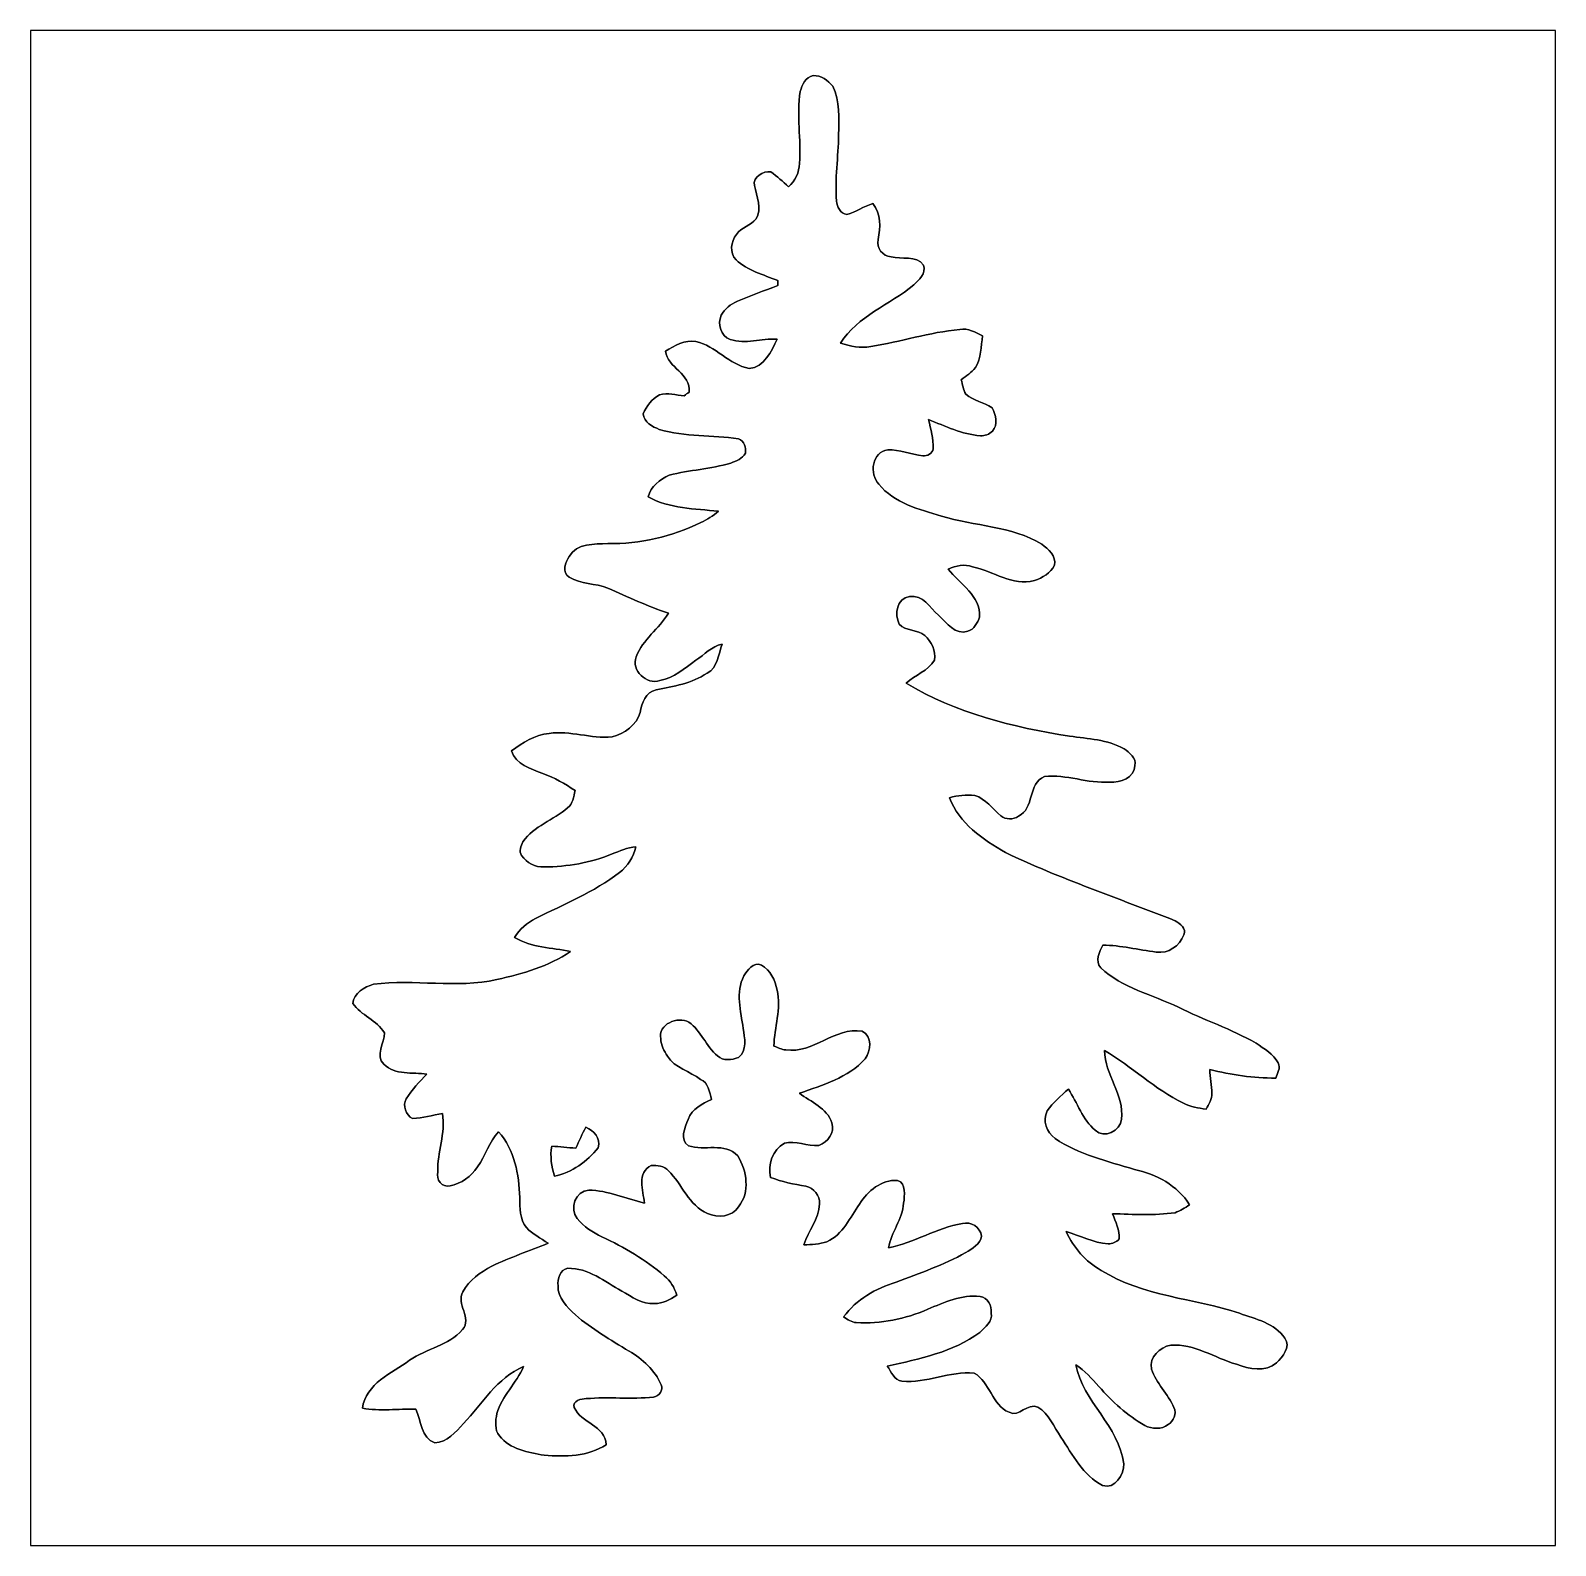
# Model space of a CAD drawing. Header units: centimetres. Extents: x -16.8 to 16.8, y -16.7 to 16.7.
import ezdxf

# ---------------------------------------------------------------- set-up
doc = ezdxf.new("R2010")
doc.units = ezdxf.units.CM
doc.header["$MEASUREMENT"] = 0
doc.layers.add('Layer 1', color=7, linetype='Continuous')

msp = doc.modelspace()

# ---------------------------------------------------------------- linework, layer by layer
at = {"layer": 'Layer 1', "color": 7}
for points, knots in [([(-16.77458, 16.66875), (-16.77458, 16.66875), (16.77458, 16.66875), (16.77458, 16.66875), (16.77458, 16.66875), (16.77458, 16.66875), (16.77458, -16.66875), (16.77458, -16.66875), (16.77458, -16.66875), (16.77458, -16.66875), (-16.77458, -16.66875), (-16.77458, -16.66875), (-16.77458, -16.66875), (-16.77458, -16.66875), (-16.77458, 16.66875), (-16.77458, 16.66875), (-16.77458, 16.66875), (-16.77458, 16.66875), (-16.77458, 16.66875), (-16.77458, 16.66875)], [0, 0, 0, 0, 0.16666667, 0.16666667, 0.16666667, 0.16666667, 0.33333333, 0.33333333, 0.33333333, 0.33333333, 0.5, 0.5, 0.5, 0.5, 0.66666667, 0.66666667, 0.66666667, 0.66666667, 1, 1, 1, 1]), ([(0.16087, 15.32784), (0.07161, 14.80256), (0.18415, 14.27198), (0.1457, 13.74422), (0.1457, 13.74422), (0.13264, 13.54843), (0.05433, 13.35687), (-0.09807, 13.23128), (-0.09807, 13.23128), (-0.22296, 13.34523), (-0.34784, 13.45988), (-0.48613, 13.5576), (-0.48613, 13.5576), (-0.64876, 13.58441), (-0.89394, 13.44612), (-0.84631, 13.25562), (-0.84631, 13.25562), (-0.80645, 13.02279), (-0.66957, 12.74692), (-0.81104, 12.52149), (-0.81104, 12.52149), (-0.92639, 12.37368), (-1.14018, 12.34193), (-1.24425, 12.18071), (-1.24425, 12.18071), (-1.36807, 12.02619), (-1.40229, 11.77255), (-1.25342, 11.62297), (-1.25342, 11.62297), (-0.9973, 11.38449), (-0.65158, 11.29594), (-0.33549, 11.16612), (-0.33549, 11.16612), (-0.33549, 11.13966), (-0.33549, 11.08604), (-0.33549, 11.05923), (-0.33549, 11.05923), (-0.63112, 10.94246), (-0.93028, 10.83451), (-1.22343, 10.7121), (-1.22343, 10.7121), (-1.37231, 10.65071), (-1.49789, 10.53818), (-1.58186, 10.40165), (-1.58186, 10.40165), (-1.66158, 10.20974), (-1.5935, 9.94304), (-1.38218, 9.87107), (-1.38218, 9.87107), (-1.05022, 9.7536), (-0.69321, 9.89859), (-0.35066, 9.87707), (-0.35066, 9.87707), (-0.4766, 9.61037), (-0.63112, 9.2523), (-0.96696, 9.23219), (-0.96696, 9.23219), (-1.40653, 9.31686), (-1.70074, 9.72502), (-2.13466, 9.82804), (-2.13466, 9.82804), (-2.37808, 9.86684), (-2.60526, 9.72785), (-2.80811, 9.61602), (-2.80811, 9.61602), (-2.75696, 9.23607), (-2.23908, 9.12671), (-2.286, 8.70938), (-2.286, 8.70938), (-2.32163, 8.68362), (-2.35726, 8.65787), (-2.39289, 8.63177), (-2.39289, 8.63177), (-2.57034, 8.63917), (-2.75943, 8.71784), (-2.9337, 8.64835), (-2.9337, 8.64835), (-3.10127, 8.56474), (-3.22474, 8.40422), (-3.29424, 8.23348), (-3.29424, 8.23348), (-3.28119, 8.05215), (-3.0928, 7.94738), (-2.94076, 7.89234), (-2.94076, 7.89234), (-2.37455, 7.71772), (-1.77694, 7.77099), (-1.19768, 7.68526), (-1.19768, 7.68526), (-1.07386, 7.64152), (-1.02482, 7.48736), (-1.04704, 7.36706), (-1.04704, 7.36706), (-1.11513, 7.25064), (-1.24636, 7.1942), (-1.36772, 7.15151), (-1.36772, 7.15151), (-1.8094, 7.01499), (-2.27718, 7.00193), (-2.72203, 6.88093), (-2.72203, 6.88093), (-2.92876, 6.78956), (-3.12949, 6.6361), (-3.18876, 6.40786), (-3.18876, 6.40786), (-2.71427, 6.1408), (-2.165, 6.14997), (-1.64112, 6.09), (-1.64112, 6.09), (-1.75542, 5.98593), (-1.89089, 5.90832), (-2.02918, 5.84165), (-2.02918, 5.84165), (-2.66418, 5.53438), (-3.36762, 5.36046), (-4.07529, 5.37774), (-4.07529, 5.37774), (-4.36316, 5.36575), (-4.75827, 5.3915), (-4.9209, 5.09693), (-4.9209, 5.09693), (-5.01368, 4.96993), (-5.08847, 4.73745), (-4.92337, 4.63621), (-4.92337, 4.63621), (-4.66796, 4.47781), (-4.34481, 4.51273), (-4.07176, 4.39526), (-4.07176, 4.39526), (-3.62973, 4.21005), (-3.20075, 3.99309), (-2.74214, 3.84775), (-2.74214, 3.84775), (-2.94605, 3.50273), (-3.30412, 3.26954), (-3.45193, 2.88713), (-3.45193, 2.88713), (-3.56482, 2.58939), (-3.22227, 2.26095), (-2.927, 2.36608), (-2.927, 2.36608), (-2.62008, 2.41618), (-2.38231, 2.63525), (-2.13819, 2.80952), (-2.13819, 2.80952), (-1.95121, 2.93617), (-1.78964, 3.1175), (-1.56034, 3.16653), (-1.56034, 3.16653), (-1.63901, 2.94781), (-1.65135, 2.64442), (-1.89018, 2.52765), (-1.89018, 2.52765), (-2.22426, 2.30082), (-2.62537, 2.23414), (-3.01272, 2.16076), (-3.01272, 2.16076), (-3.24203, 2.11173), (-3.32317, 1.86549), (-3.36162, 1.66405), (-3.36162, 1.66405), (-3.43958, 1.38677), (-3.71122, 1.19521), (-3.98039, 1.12395), (-3.98039, 1.12395), (-4.44535, 1.07879), (-4.90008, 1.27), (-5.36646, 1.20227), (-5.36646, 1.20227), (-5.67937, 1.17122), (-5.94854, 0.99907), (-6.19372, 0.81633), (-6.19372, 0.81633), (-6.09071, 0.51929), (-5.77215, 0.41981), (-5.50686, 0.3175), (-5.50686, 0.3175), (-5.25145, 0.23001), (-5.01826, 0.09278), (-4.79496, -0.0575), (-4.79496, -0.0575), (-4.82671, -0.19226), (-4.84046, -0.34784), (-4.95864, -0.4385), (-4.95864, -0.4385), (-5.27085, -0.7052), (-5.70089, -0.83432), (-5.94113, -1.18357), (-5.94113, -1.18357), (-5.99228, -1.27247), (-6.03285, -1.39453), (-5.96935, -1.48802), (-5.96935, -1.48802), (-5.85858, -1.64783), (-5.67478, -1.7526), (-5.47511, -1.73602), (-5.47511, -1.73602), (-4.9657, -1.73426), (-4.45311, -1.64465), (-3.98039, -1.45203), (-3.98039, -1.45203), (-3.80965, -1.38889), (-3.64278, -1.30739), (-3.45863, -1.29258), (-3.45863, -1.29258), (-3.50449, -1.52047), (-3.63432, -1.71909), (-3.81917, -1.86055), (-3.81917, -1.86055), (-4.37691, -2.2927), (-5.03908, -2.55376), (-5.66173, -2.87479), (-5.66173, -2.87479), (-5.85011, -2.9658), (-6.0131, -3.10938), (-6.12387, -3.28718), (-6.12387, -3.28718), (-5.75592, -3.52107), (-5.30437, -3.50838), (-4.89162, -3.59657), (-4.89162, -3.59657), (-5.37457, -3.92536), (-5.94924, -4.08658), (-6.51298, -4.21393), (-6.51298, -4.21393), (-7.40586, -4.42066), (-8.32661, -4.19382), (-9.22655, -4.31941), (-9.22655, -4.31941), (-9.42658, -4.37797), (-9.66435, -4.50956), (-9.68481, -4.74028), (-9.68481, -4.74028), (-9.50383, -5.00486), (-9.15211, -5.10681), (-8.98913, -5.38868), (-8.98913, -5.38868), (-8.97502, -5.61199), (-9.20997, -5.88892), (-9.00183, -6.07413), (-9.00183, -6.07413), (-8.75206, -6.32848), (-8.37142, -6.25228), (-8.05321, -6.29391), (-8.05321, -6.29391), (-8.21373, -6.46748), (-8.38518, -6.63434), (-8.50688, -6.83895), (-8.50688, -6.83895), (-8.59578, -6.98959), (-8.51817, -7.19702), (-8.36895, -7.27569), (-8.36895, -7.27569), (-8.14705, -7.2577), (-7.9308, -7.20125), (-7.71172, -7.16527), (-7.71172, -7.16527), (-7.63588, -7.59707), (-7.83484, -8.01723), (-7.81156, -8.44903), (-7.81156, -8.44903), (-7.86836, -8.61272), (-7.70996, -8.79969), (-7.54415, -8.7563), (-7.54415, -8.7563), (-7.29933, -8.70268), (-7.07531, -8.55098), (-6.94302, -8.33649), (-6.94302, -8.33649), (-6.75675, -8.09731), (-6.68902, -7.7851), (-6.47594, -7.56532), (-6.47594, -7.56532), (-6.12775, -7.96149), (-6.02333, -8.50194), (-6.01204, -9.01382), (-6.01204, -9.01382), (-6.00251, -9.23784), (-6.01804, -9.48902), (-5.86423, -9.67422), (-5.86423, -9.67422), (-5.73123, -9.81992), (-5.54814, -9.90353), (-5.38974, -10.01748), (-5.38974, -10.01748), (-5.80073, -10.18716), (-6.22371, -10.32898), (-6.62517, -10.52089), (-6.62517, -10.52089), (-6.87776, -10.65354), (-7.12646, -10.82604), (-7.26087, -11.08498), (-7.26087, -11.08498), (-7.42033, -11.34886), (-7.05238, -11.67059), (-7.27075, -11.9186), (-7.27075, -11.9186), (-7.57273, -12.26785), (-8.06591, -12.33487), (-8.43386, -12.59311), (-8.43386, -12.59311), (-8.83214, -12.87463), (-9.39059, -13.10605), (-9.47385, -13.64862), (-9.47385, -13.64862), (-9.08579, -13.71847), (-8.68892, -13.65567), (-8.29769, -13.66873), (-8.29769, -13.66873), (-8.17598, -13.90967), (-8.18339, -14.3129), (-7.8807, -14.40603), (-7.8807, -14.40603), (-7.61153, -14.39968), (-7.41856, -14.17038), (-7.24958, -13.98764), (-7.24958, -13.98764), (-6.83472, -13.54702), (-6.51016, -12.97517), (-5.92773, -12.73175), (-5.92773, -12.73175), (-6.08259, -13.09899), (-6.40609, -13.37698), (-6.51263, -13.76715), (-6.51263, -13.76715), (-6.54614, -13.92484), (-6.56978, -14.12099), (-6.46007, -14.25716), (-6.46007, -14.25716), (-6.223, -14.54891), (-5.82401, -14.62158), (-5.47546, -14.68226), (-5.47546, -14.68226), (-5.01333, -14.71683), (-4.51379, -14.71189), (-4.10986, -14.45084), (-4.10986, -14.45084), (-4.12821, -14.02574), (-4.6669, -13.97847), (-4.81224, -13.63133), (-4.81224, -13.63133), (-4.86481, -13.48317), (-4.65067, -13.43378), (-4.55083, -13.43695), (-4.55083, -13.43695), (-4.0573, -13.39568), (-3.55918, -13.45283), (-3.06529, -13.40485), (-3.06529, -13.40485), (-2.94781, -13.38509), (-2.84374, -13.24716), (-2.90054, -13.13109), (-2.90054, -13.13109), (-3.03848, -12.80901), (-3.30906, -12.56453), (-3.60751, -12.39167), (-3.60751, -12.39167), (-4.01496, -12.14826), (-4.42454, -11.90237), (-4.78825, -11.59616), (-4.78825, -11.59616), (-4.96147, -11.42189), (-5.18019, -11.22186), (-5.16855, -10.95516), (-5.16855, -10.95516), (-5.18125, -10.80452), (-5.1308, -10.59462), (-4.95335, -10.56922), (-4.95335, -10.56922), (-4.50109, -10.55723), (-4.14091, -10.86485), (-3.76626, -11.07017), (-3.76626, -11.07017), (-3.54259, -11.18905), (-3.32281, -11.37603), (-3.05294, -11.34216), (-3.05294, -11.34216), (-2.86738, -11.34957), (-2.7051, -11.25855), (-2.55834, -11.15801), (-2.55834, -11.15801), (-2.60914, -10.99432), (-2.69522, -10.84086), (-2.83139, -10.73432), (-2.83139, -10.73432), (-3.24168, -10.3819), (-3.71263, -10.10567), (-4.20194, -9.87884), (-4.20194, -9.87884), (-4.40514, -9.77865), (-4.60234, -9.65094), (-4.74486, -9.47279), (-4.74486, -9.47279), (-4.92866, -9.25795), (-4.78226, -8.86954), (-4.49439, -8.84767), (-4.49439, -8.84767), (-4.06929, -8.85331), (-3.67736, -9.04205), (-3.26778, -9.13236), (-3.26778, -9.13236), (-3.30094, -8.85754), (-3.43853, -8.4649), (-3.11891, -8.30615), (-3.11891, -8.30615), (-2.98944, -8.3058), (-2.83245, -8.3118), (-2.74144, -8.42151), (-2.74144, -8.42151), (-2.43417, -8.71361), (-2.2987, -9.18986), (-1.88066, -9.3599), (-1.88066, -9.3599), (-1.6577, -9.47279), (-1.3395, -9.43434), (-1.19556, -9.2135), (-1.19556, -9.2135), (-0.94015, -8.896), (-1.01388, -8.42045), (-1.21603, -8.09519), (-1.21603, -8.09519), (-1.49754, -7.78369), (-1.95121, -7.995), (-2.30011, -7.87294), (-2.30011, -7.87294), (-2.50366, -7.74065), (-2.37913, -7.46866), (-2.30399, -7.29156), (-2.30399, -7.29156), (-2.22603, -7.05097), (-1.99602, -6.95643), (-1.79388, -6.85094), (-1.79388, -6.85094), (-1.84009, -6.69361), (-1.85667, -6.48582), (-2.03341, -6.41174), (-2.03341, -6.41174), (-2.27154, -6.23499), (-2.59468, -6.16303), (-2.76401, -5.90338), (-2.76401, -5.90338), (-2.83139, -5.78591), (-2.91042, -5.66208), (-2.90901, -5.52238), (-2.90901, -5.52238), (-2.97568, -5.19748), (-2.53894, -5.01615), (-2.28953, -5.1502), (-2.28953, -5.1502), (-2.02459, -5.34705), (-1.9117, -5.68184), (-1.66264, -5.89527), (-1.66264, -5.89527), (-1.53564, -6.01098), (-1.34444, -5.98487), (-1.19627, -5.92843), (-1.19627, -5.92843), (-1.00154, -5.77815), (-1.06539, -5.49875), (-1.09432, -5.29061), (-1.09432, -5.29061), (-1.15182, -4.91561), (-1.26365, -4.49474), (-1.08409, -4.13632), (-1.08409, -4.13632), (-0.99624, -4.0072), (-0.88089, -3.82446), (-0.6925, -3.89537), (-0.6925, -3.89537), (-0.49883, -4.01108), (-0.38911, -4.22945), (-0.34996, -4.44606), (-0.34996, -4.44606), (-0.24906, -4.85669), (-0.41381, -5.26627), (-0.42086, -5.67796), (-0.42086, -5.67796), (-0.33584, -5.71253), (-0.25118, -5.75627), (-0.15769, -5.76298), (-0.15769, -5.76298), (0.45403, -5.8487), (0.90805, -5.25498), (1.52224, -5.35305), (1.52224, -5.35305), (1.74272, -5.45677), (1.71838, -5.78979), (1.5875, -5.96089), (1.5875, -5.96089), (1.21003, -6.37681), (0.65546, -6.53732), (0.14252, -6.71618), (0.14252, -6.71618), (0.39088, -6.90774), (0.74895, -7.04215), (0.85302, -7.36671), (0.85302, -7.36671), (0.92428, -7.58719), (0.76235, -7.78757), (0.5715, -7.86941), (0.5715, -7.86941), (0.3175, -7.88141), (0.06174, -7.75935), (-0.19015, -7.8172), (-0.19015, -7.8172), (-0.44697, -7.96114), (-0.55739, -8.2864), (-0.49424, -8.56791), (-0.49424, -8.56791), (-0.24483, -8.6674), (0.01976, -8.71855), (0.28363, -8.76229), (0.28363, -8.76229), (0.45755, -8.79404), (0.59584, -8.97678), (0.58067, -9.15247), (0.58067, -9.15247), (0.57468, -9.48796), (0.33373, -9.74372), (0.24095, -10.05205), (0.24095, -10.05205), (0.41028, -10.05099), (0.58385, -10.0397), (0.74542, -9.98432), (0.74542, -9.98432), (1.0982, -9.82733), (1.25518, -9.45021), (1.46544, -9.15494), (1.46544, -9.15494), (1.63865, -8.87024), (1.94839, -8.61025), (2.29764, -8.63635), (2.29764, -8.63635), (2.49873, -8.69774), (2.45216, -8.9789), (2.43452, -9.13236), (2.43452, -9.13236), (2.40771, -9.48972), (2.16041, -9.77547), (2.09903, -10.12049), (2.09903, -10.12049), (2.66347, -10.00866), (3.15842, -9.67846), (3.72639, -9.58427), (3.72639, -9.58427), (3.91266, -9.531), (4.12891, -9.66717), (4.14408, -9.86014), (4.14408, -9.86014), (4.12821, -10.04358), (3.93524, -10.13284), (3.80189, -10.22279), (3.80189, -10.22279), (3.31646, -10.4962), (2.78659, -10.67647), (2.26695, -10.87261), (2.26695, -10.87261), (1.82104, -11.01372), (1.39347, -11.25396), (1.11301, -11.63849), (1.11301, -11.63849), (1.1998, -11.69141), (1.28729, -11.75561), (1.39241, -11.76408), (1.39241, -11.76408), (1.9304, -11.79548), (2.4705, -11.68612), (2.96263, -11.46986), (2.96263, -11.46986), (3.33022, -11.32134), (3.7084, -11.13861), (4.11656, -11.18941), (4.11656, -11.18941), (4.28343, -11.20951), (4.3882, -11.39296), (4.35645, -11.55347), (4.35645, -11.55347), (4.40302, -11.74468), (4.22592, -11.86039), (4.11233, -11.97857), (4.11233, -11.97857), (3.51896, -12.41637), (2.77812, -12.56171), (2.07363, -12.72081), (2.07363, -12.72081), (2.15865, -12.8464), (2.22568, -13.02561), (2.39607, -13.05419), (2.39607, -13.05419), (2.93723, -13.10428), (3.44664, -12.82771), (3.98745, -12.87463), (3.98745, -12.87463), (4.33564, -13.07324), (4.37092, -13.57418), (4.75297, -13.73646), (4.75297, -13.73646), (4.97981, -13.85923), (5.15197, -13.51703), (5.38762, -13.6271), (5.38762, -13.6271), (5.63351, -13.76892), (5.7404, -14.0589), (5.89351, -14.28362), (5.89351, -14.28362), (6.15103, -14.67167), (6.37681, -15.12746), (6.81179, -15.34477), (6.81179, -15.34477), (7.07707, -15.44461), (7.28627, -15.10136), (7.27639, -14.87064), (7.27639, -14.87064), (7.17444, -14.0395), (6.37787, -13.50539), (6.22159, -12.69259), (6.22159, -12.69259), (6.42197, -12.8143), (6.56837, -13.00092), (6.72747, -13.16919), (6.72747, -13.16919), (7.02381, -13.49869), (7.34942, -13.8109), (7.7403, -14.0268), (7.7403, -14.0268), (7.89764, -14.10794), (8.10966, -14.12028), (8.255, -14.00704), (8.255, -14.00704), (8.37071, -13.92731), (8.44444, -13.76998), (8.38024, -13.63486), (8.38024, -13.63486), (8.24794, -13.33394), (7.99112, -13.1004), (7.88599, -12.78678), (7.88599, -12.78678), (7.83272, -12.51867), (8.06979, -12.3063), (8.30862, -12.26009), (8.30862, -12.26009), (8.83109, -12.22657), (9.27382, -12.53702), (9.75536, -12.68201), (9.75536, -12.68201), (10.03194, -12.78431), (10.39424, -12.8584), (10.63731, -12.64779), (10.63731, -12.64779), (10.77313, -12.52008), (10.95269, -12.30101), (10.82287, -12.10839), (10.82287, -12.10839), (10.59674, -11.77819), (10.17799, -11.68541), (9.82451, -11.55876), (9.82451, -11.55876), (8.81451, -11.22962), (7.69902, -11.18658), (6.77898, -10.61367), (6.77898, -10.61367), (6.43784, -10.41894), (6.17361, -10.11696), (6.00781, -9.76242), (6.00781, -9.76242), (6.31719, -9.84709), (6.60647, -10.00972), (6.93279, -10.03018), (6.93279, -10.03018), (7.02381, -10.02947), (7.11482, -9.99067), (7.17585, -9.92293), (7.17585, -9.92293), (7.1882, -9.72644), (7.09718, -9.54617), (7.02874, -9.36837), (7.02874, -9.36837), (7.487, -9.38142), (7.94879, -9.41246), (8.40493, -9.34579), (8.40493, -9.34579), (8.51923, -9.30416), (8.62295, -9.23784), (8.72455, -9.17046), (8.72455, -9.17046), (8.46279, -8.74536), (7.9883, -8.50018), (7.51276, -8.39223), (7.51276, -8.39223), (6.91515, -8.21196), (6.28721, -8.06768), (5.76404, -7.71102), (5.76404, -7.71102), (5.58024, -7.57308), (5.48534, -7.32331), (5.59082, -7.10706), (5.59082, -7.10706), (5.71571, -6.91938), (5.89456, -6.77616), (6.06037, -6.62587), (6.06037, -6.62587), (6.25581, -6.92503), (6.36587, -7.29827), (6.65021, -7.53039), (6.65021, -7.53039), (6.84459, -7.72795), (7.20443, -7.54768), (7.22524, -7.29051), (7.22524, -7.29051), (7.29756, -6.74405), (6.85059, -6.3119), (6.85482, -5.77391), (6.85482, -5.77391), (7.45314, -6.12987), (7.95831, -6.63011), (8.58873, -6.93349), (8.58873, -6.93349), (8.74501, -7.01287), (8.91716, -7.04779), (9.09038, -7.06614), (9.09038, -7.06614), (9.144, -6.95713), (9.21879, -6.84847), (9.21597, -6.72183), (9.21597, -6.72183), (9.21103, -6.54367), (9.17646, -6.36905), (9.16799, -6.1916), (9.16799, -6.1916), (9.64247, -6.31296), (10.12719, -6.38845), (10.61896, -6.3821), (10.61896, -6.3821), (10.65389, -6.27733), (10.73467, -6.16056), (10.67223, -6.05084), (10.67223, -6.05084), (10.57134, -5.85152), (10.36567, -5.73617), (10.18752, -5.61763), (10.18752, -5.61763), (9.64353, -5.29908), (9.03958, -5.10681), (8.47796, -4.82388), (8.47796, -4.82388), (7.90293, -4.54801), (7.24429, -4.40655), (6.77122, -3.95464), (6.77122, -3.95464), (6.63575, -3.80471), (6.73841, -3.60786), (6.81602, -3.45863), (6.81602, -3.45863), (7.21395, -3.4604), (7.59954, -3.56411), (7.99218, -3.60892), (7.99218, -3.60892), (8.25923, -3.65196), (8.50371, -3.47557), (8.59684, -3.2318), (8.59684, -3.2318), (8.66493, -3.09527), (8.51217, -2.97568), (8.40387, -2.921), (8.40387, -2.921), (7.15857, -2.43064), (5.88786, -1.99637), (4.67713, -1.4224), (4.67713, -1.4224), (4.18289, -1.13348), (3.64737, -0.77823), (3.44382, -0.21378), (3.44382, -0.21378), (3.62232, -0.15593), (3.81141, -0.1524), (3.99803, -0.16298), (3.99803, -0.16298), (4.24427, -0.23601), (4.38044, -0.46284), (4.57412, -0.61207), (4.57412, -0.61207), (4.68101, -0.70168), (4.84434, -0.69638), (4.95864, -0.62089), (4.95864, -0.62089), (5.31424, -0.4572), (5.16431, 0.09878), (5.5312, 0.25294), (5.5312, 0.25294), (6.01416, 0.30762), (6.48229, 0.09313), (6.96666, 0.12982), (6.96666, 0.12982), (7.19772, 0.11007), (7.51664, 0.22013), (7.52052, 0.49565), (7.52052, 0.49565), (7.55932, 0.65969), (7.40269, 0.78281), (7.2831, 0.86113), (7.2831, 0.86113), (6.91938, 1.06927), (6.48899, 1.0795), (6.08506, 1.14265), (6.08506, 1.14265), (4.83764, 1.33315), (3.57964, 1.64924), (2.48955, 2.30576), (2.48955, 2.30576), (2.6857, 2.49096), (2.97109, 2.57281), (3.11185, 2.81481), (3.11185, 2.81481), (3.15313, 3.02119), (3.03847, 3.21557), (2.90089, 3.35809), (2.90089, 3.35809), (2.74073, 3.49744), (2.47791, 3.44029), (2.33856, 3.6068), (2.33856, 3.6068), (2.2285, 3.81388), (2.28036, 4.18571), (2.56152, 4.21111), (2.56152, 4.21111), (2.86138, 4.26826), (3.01025, 3.96169), (3.20075, 3.80048), (3.20075, 3.80048), (3.3849, 3.64314), (3.56553, 3.34927), (3.84916, 3.45228), (3.84916, 3.45228), (3.98286, 3.48791), (4.05977, 3.63855), (4.10386, 3.76061), (4.10386, 3.76061), (4.1342, 4.23439), (3.66536, 4.48557), (3.41454, 4.81577), (3.41454, 4.81577), (3.58352, 4.88703), (3.77119, 4.93889), (3.95146, 4.86622), (3.95146, 4.86622), (4.40549, 4.77344), (4.82847, 4.4383), (5.31036, 4.566), (5.31036, 4.566), (5.48605, 4.62456), (5.66843, 4.7311), (5.75416, 4.90079), (5.75416, 4.90079), (5.79579, 5.10787), (5.62151, 5.25921), (5.47194, 5.36504), (5.47194, 5.36504), (4.80377, 5.76933), (3.99344, 5.75557), (3.26531, 5.98487), (3.26531, 5.98487), (2.77248, 6.12916), (2.22568, 6.26851), (1.88736, 6.68514), (1.88736, 6.68514), (1.67428, 6.90915), (1.73814, 7.39881), (2.08562, 7.44008), (2.08562, 7.44008), (2.34668, 7.44784), (2.59609, 7.34095), (2.85362, 7.30814), (2.85362, 7.30814), (2.9524, 7.29756), (3.07022, 7.35859), (3.08398, 7.46513), (3.08398, 7.46513), (3.09104, 7.68456), (3.03671, 7.89693), (2.97956, 8.10648), (2.97956, 8.10648), (3.35209, 7.96466), (3.71828, 7.78016), (4.12186, 7.753), (4.12186, 7.753), (4.21887, 7.74629), (4.32047, 7.78192), (4.38573, 7.85566), (4.38573, 7.85566), (4.51309, 7.99289), (4.47111, 8.21866), (4.37832, 8.36401), (4.37832, 8.36401), (4.20511, 8.4963), (3.96416, 8.51464), (3.8033, 8.66916), (3.8033, 8.66916), (3.74544, 8.76476), (3.72639, 8.87765), (3.70276, 8.98419), (3.70276, 8.98419), (3.80894, 9.06886), (3.92783, 9.14329), (4.01249, 9.25089), (4.01249, 9.25089), (4.14373, 9.45797), (4.13103, 9.71832), (4.1716, 9.95045), (4.1716, 9.95045), (4.01496, 10.02806), (3.85233, 10.1286), (3.66783, 10.08627), (3.66783, 10.08627), (3.00355, 10.03441), (2.36784, 9.81392), (1.71132, 9.71621), (1.71132, 9.71621), (1.48519, 9.66576), (1.26048, 9.72256), (1.04528, 9.78747), (1.04528, 9.78747), (1.42416, 10.39001), (2.12937, 10.62884), (2.65501, 11.06876), (2.65501, 11.06876), (2.77213, 11.1827), (2.93441, 11.3157), (2.86808, 11.50514), (2.86808, 11.50514), (2.71463, 11.73445), (2.38196, 11.61768), (2.15724, 11.68929), (2.15724, 11.68929), (1.97097, 11.70199), (1.82739, 11.88332), (1.87184, 12.06782), (1.87184, 12.06782), (1.93111, 12.33593), (1.9431, 12.63509), (1.75613, 12.85946), (1.75613, 12.85946), (1.55504, 12.80477), (1.3843, 12.67037), (1.18322, 12.62098), (1.18322, 12.62098), (1.04034, 12.63721), (0.96696, 12.78749), (0.95567, 12.91661), (0.95567, 12.91661), (0.91934, 13.40344), (0.99624, 13.88851), (1.00436, 14.37534), (1.00436, 14.37534), (1.00401, 14.73306), (1.03964, 15.11335), (0.87312, 15.44355), (0.87312, 15.44355), (0.76729, 15.56702), (0.61771, 15.68803), (0.44521, 15.67568), (0.44521, 15.67568), (0.28152, 15.64569), (0.19756, 15.47354), (0.16087, 15.32784)], [0, 0, 0, 0, 0.00413223, 0.00413223, 0.00413223, 0.00413223, 0.00826446, 0.00826446, 0.00826446, 0.00826446, 0.01239669, 0.01239669, 0.01239669, 0.01239669, 0.01652893, 0.01652893, 0.01652893, 0.01652893, 0.02066116, 0.02066116, 0.02066116, 0.02066116, 0.02479339, 0.02479339, 0.02479339, 0.02479339, 0.02892562, 0.02892562, 0.02892562, 0.02892562, 0.03305785, 0.03305785, 0.03305785, 0.03305785, 0.03719008, 0.03719008, 0.03719008, 0.03719008, 0.04132231, 0.04132231, 0.04132231, 0.04132231, 0.04545455, 0.04545455, 0.04545455, 0.04545455, 0.04958678, 0.04958678, 0.04958678, 0.04958678, 0.05371901, 0.05371901, 0.05371901, 0.05371901, 0.05785124, 0.05785124, 0.05785124, 0.05785124, 0.06198347, 0.06198347, 0.06198347, 0.06198347, 0.0661157, 0.0661157, 0.0661157, 0.0661157, 0.07024793, 0.07024793, 0.07024793, 0.07024793, 0.07438017, 0.07438017, 0.07438017, 0.07438017, 0.0785124, 0.0785124, 0.0785124, 0.0785124, 0.08264463, 0.08264463, 0.08264463, 0.08264463, 0.08677686, 0.08677686, 0.08677686, 0.08677686, 0.09090909, 0.09090909, 0.09090909, 0.09090909, 0.09504132, 0.09504132, 0.09504132, 0.09504132, 0.09917355, 0.09917355, 0.09917355, 0.09917355, 0.10330579, 0.10330579, 0.10330579, 0.10330579, 0.10743802, 0.10743802, 0.10743802, 0.10743802, 0.11157025, 0.11157025, 0.11157025, 0.11157025, 0.11570248, 0.11570248, 0.11570248, 0.11570248, 0.11983471, 0.11983471, 0.11983471, 0.11983471, 0.12396694, 0.12396694, 0.12396694, 0.12396694, 0.12809917, 0.12809917, 0.12809917, 0.12809917, 0.1322314, 0.1322314, 0.1322314, 0.1322314, 0.13636364, 0.13636364, 0.13636364, 0.13636364, 0.14049587, 0.14049587, 0.14049587, 0.14049587, 0.1446281, 0.1446281, 0.1446281, 0.1446281, 0.14876033, 0.14876033, 0.14876033, 0.14876033, 0.15289256, 0.15289256, 0.15289256, 0.15289256, 0.15702479, 0.15702479, 0.15702479, 0.15702479, 0.16115702, 0.16115702, 0.16115702, 0.16115702, 0.16528926, 0.16528926, 0.16528926, 0.16528926, 0.16942149, 0.16942149, 0.16942149, 0.16942149, 0.17355372, 0.17355372, 0.17355372, 0.17355372, 0.17768595, 0.17768595, 0.17768595, 0.17768595, 0.18181818, 0.18181818, 0.18181818, 0.18181818, 0.18595041, 0.18595041, 0.18595041, 0.18595041, 0.19008264, 0.19008264, 0.19008264, 0.19008264, 0.19421488, 0.19421488, 0.19421488, 0.19421488, 0.19834711, 0.19834711, 0.19834711, 0.19834711, 0.20247934, 0.20247934, 0.20247934, 0.20247934, 0.20661157, 0.20661157, 0.20661157, 0.20661157, 0.2107438, 0.2107438, 0.2107438, 0.2107438, 0.21487603, 0.21487603, 0.21487603, 0.21487603, 0.21900826, 0.21900826, 0.21900826, 0.21900826, 0.2231405, 0.2231405, 0.2231405, 0.2231405, 0.22727273, 0.22727273, 0.22727273, 0.22727273, 0.23140496, 0.23140496, 0.23140496, 0.23140496, 0.23553719, 0.23553719, 0.23553719, 0.23553719, 0.23966942, 0.23966942, 0.23966942, 0.23966942, 0.24380165, 0.24380165, 0.24380165, 0.24380165, 0.24793388, 0.24793388, 0.24793388, 0.24793388, 0.25206612, 0.25206612, 0.25206612, 0.25206612, 0.25619835, 0.25619835, 0.25619835, 0.25619835, 0.26033058, 0.26033058, 0.26033058, 0.26033058, 0.26446281, 0.26446281, 0.26446281, 0.26446281, 0.26859504, 0.26859504, 0.26859504, 0.26859504, 0.27272727, 0.27272727, 0.27272727, 0.27272727, 0.2768595, 0.2768595, 0.2768595, 0.2768595, 0.28099174, 0.28099174, 0.28099174, 0.28099174, 0.28512397, 0.28512397, 0.28512397, 0.28512397, 0.2892562, 0.2892562, 0.2892562, 0.2892562, 0.29338843, 0.29338843, 0.29338843, 0.29338843, 0.29752066, 0.29752066, 0.29752066, 0.29752066, 0.30165289, 0.30165289, 0.30165289, 0.30165289, 0.30578512, 0.30578512, 0.30578512, 0.30578512, 0.30991736, 0.30991736, 0.30991736, 0.30991736, 0.31404959, 0.31404959, 0.31404959, 0.31404959, 0.31818182, 0.31818182, 0.31818182, 0.31818182, 0.32231405, 0.32231405, 0.32231405, 0.32231405, 0.32644628, 0.32644628, 0.32644628, 0.32644628, 0.33057851, 0.33057851, 0.33057851, 0.33057851, 0.33471074, 0.33471074, 0.33471074, 0.33471074, 0.33884298, 0.33884298, 0.33884298, 0.33884298, 0.34297521, 0.34297521, 0.34297521, 0.34297521, 0.34710744, 0.34710744, 0.34710744, 0.34710744, 0.35123967, 0.35123967, 0.35123967, 0.35123967, 0.3553719, 0.3553719, 0.3553719, 0.3553719, 0.35950413, 0.35950413, 0.35950413, 0.35950413, 0.36363636, 0.36363636, 0.36363636, 0.36363636, 0.3677686, 0.3677686, 0.3677686, 0.3677686, 0.37190083, 0.37190083, 0.37190083, 0.37190083, 0.37603306, 0.37603306, 0.37603306, 0.37603306, 0.38016529, 0.38016529, 0.38016529, 0.38016529, 0.38429752, 0.38429752, 0.38429752, 0.38429752, 0.38842975, 0.38842975, 0.38842975, 0.38842975, 0.39256198, 0.39256198, 0.39256198, 0.39256198, 0.39669421, 0.39669421, 0.39669421, 0.39669421, 0.40082645, 0.40082645, 0.40082645, 0.40082645, 0.40495868, 0.40495868, 0.40495868, 0.40495868, 0.40909091, 0.40909091, 0.40909091, 0.40909091, 0.41322314, 0.41322314, 0.41322314, 0.41322314, 0.41735537, 0.41735537, 0.41735537, 0.41735537, 0.4214876, 0.4214876, 0.4214876, 0.4214876, 0.42561983, 0.42561983, 0.42561983, 0.42561983, 0.42975207, 0.42975207, 0.42975207, 0.42975207, 0.4338843, 0.4338843, 0.4338843, 0.4338843, 0.43801653, 0.43801653, 0.43801653, 0.43801653, 0.44214876, 0.44214876, 0.44214876, 0.44214876, 0.44628099, 0.44628099, 0.44628099, 0.44628099, 0.45041322, 0.45041322, 0.45041322, 0.45041322, 0.45454545, 0.45454545, 0.45454545, 0.45454545, 0.45867769, 0.45867769, 0.45867769, 0.45867769, 0.46280992, 0.46280992, 0.46280992, 0.46280992, 0.46694215, 0.46694215, 0.46694215, 0.46694215, 0.47107438, 0.47107438, 0.47107438, 0.47107438, 0.47520661, 0.47520661, 0.47520661, 0.47520661, 0.47933884, 0.47933884, 0.47933884, 0.47933884, 0.48347107, 0.48347107, 0.48347107, 0.48347107, 0.48760331, 0.48760331, 0.48760331, 0.48760331, 0.49173554, 0.49173554, 0.49173554, 0.49173554, 0.49586777, 0.49586777, 0.49586777, 0.49586777, 0.5, 0.5, 0.5, 0.5, 0.50413223, 0.50413223, 0.50413223, 0.50413223, 0.50826446, 0.50826446, 0.50826446, 0.50826446, 0.51239669, 0.51239669, 0.51239669, 0.51239669, 0.51652893, 0.51652893, 0.51652893, 0.51652893, 0.52066116, 0.52066116, 0.52066116, 0.52066116, 0.52479339, 0.52479339, 0.52479339, 0.52479339, 0.52892562, 0.52892562, 0.52892562, 0.52892562, 0.53305785, 0.53305785, 0.53305785, 0.53305785, 0.53719008, 0.53719008, 0.53719008, 0.53719008, 0.54132231, 0.54132231, 0.54132231, 0.54132231, 0.54545455, 0.54545455, 0.54545455, 0.54545455, 0.54958678, 0.54958678, 0.54958678, 0.54958678, 0.55371901, 0.55371901, 0.55371901, 0.55371901, 0.55785124, 0.55785124, 0.55785124, 0.55785124, 0.56198347, 0.56198347, 0.56198347, 0.56198347, 0.5661157, 0.5661157, 0.5661157, 0.5661157, 0.57024793, 0.57024793, 0.57024793, 0.57024793, 0.57438017, 0.57438017, 0.57438017, 0.57438017, 0.5785124, 0.5785124, 0.5785124, 0.5785124, 0.58264463, 0.58264463, 0.58264463, 0.58264463, 0.58677686, 0.58677686, 0.58677686, 0.58677686, 0.59090909, 0.59090909, 0.59090909, 0.59090909, 0.59504132, 0.59504132, 0.59504132, 0.59504132, 0.59917355, 0.59917355, 0.59917355, 0.59917355, 0.60330579, 0.60330579, 0.60330579, 0.60330579, 0.60743802, 0.60743802, 0.60743802, 0.60743802, 0.61157025, 0.61157025, 0.61157025, 0.61157025, 0.61570248, 0.61570248, 0.61570248, 0.61570248, 0.61983471, 0.61983471, 0.61983471, 0.61983471, 0.62396694, 0.62396694, 0.62396694, 0.62396694, 0.62809917, 0.62809917, 0.62809917, 0.62809917, 0.6322314, 0.6322314, 0.6322314, 0.6322314, 0.63636364, 0.63636364, 0.63636364, 0.63636364, 0.64049587, 0.64049587, 0.64049587, 0.64049587, 0.6446281, 0.6446281, 0.6446281, 0.6446281, 0.64876033, 0.64876033, 0.64876033, 0.64876033, 0.65289256, 0.65289256, 0.65289256, 0.65289256, 0.65702479, 0.65702479, 0.65702479, 0.65702479, 0.66115702, 0.66115702, 0.66115702, 0.66115702, 0.66528926, 0.66528926, 0.66528926, 0.66528926, 0.66942149, 0.66942149, 0.66942149, 0.66942149, 0.67355372, 0.67355372, 0.67355372, 0.67355372, 0.67768595, 0.67768595, 0.67768595, 0.67768595, 0.68181818, 0.68181818, 0.68181818, 0.68181818, 0.68595041, 0.68595041, 0.68595041, 0.68595041, 0.69008264, 0.69008264, 0.69008264, 0.69008264, 0.69421488, 0.69421488, 0.69421488, 0.69421488, 0.69834711, 0.69834711, 0.69834711, 0.69834711, 0.70247934, 0.70247934, 0.70247934, 0.70247934, 0.70661157, 0.70661157, 0.70661157, 0.70661157, 0.7107438, 0.7107438, 0.7107438, 0.7107438, 0.71487603, 0.71487603, 0.71487603, 0.71487603, 0.71900826, 0.71900826, 0.71900826, 0.71900826, 0.7231405, 0.7231405, 0.7231405, 0.7231405, 0.72727273, 0.72727273, 0.72727273, 0.72727273, 0.73140496, 0.73140496, 0.73140496, 0.73140496, 0.73553719, 0.73553719, 0.73553719, 0.73553719, 0.73966942, 0.73966942, 0.73966942, 0.73966942, 0.74380165, 0.74380165, 0.74380165, 0.74380165, 0.74793388, 0.74793388, 0.74793388, 0.74793388, 0.75206612, 0.75206612, 0.75206612, 0.75206612, 0.75619835, 0.75619835, 0.75619835, 0.75619835, 0.76033058, 0.76033058, 0.76033058, 0.76033058, 0.76446281, 0.76446281, 0.76446281, 0.76446281, 0.76859504, 0.76859504, 0.76859504, 0.76859504, 0.77272727, 0.77272727, 0.77272727, 0.77272727, 0.7768595, 0.7768595, 0.7768595, 0.7768595, 0.78099174, 0.78099174, 0.78099174, 0.78099174, 0.78512397, 0.78512397, 0.78512397, 0.78512397, 0.7892562, 0.7892562, 0.7892562, 0.7892562, 0.79338843, 0.79338843, 0.79338843, 0.79338843, 0.79752066, 0.79752066, 0.79752066, 0.79752066, 0.80165289, 0.80165289, 0.80165289, 0.80165289, 0.80578512, 0.80578512, 0.80578512, 0.80578512, 0.80991736, 0.80991736, 0.80991736, 0.80991736, 0.81404959, 0.81404959, 0.81404959, 0.81404959, 0.81818182, 0.81818182, 0.81818182, 0.81818182, 0.82231405, 0.82231405, 0.82231405, 0.82231405, 0.82644628, 0.82644628, 0.82644628, 0.82644628, 0.83057851, 0.83057851, 0.83057851, 0.83057851, 0.83471074, 0.83471074, 0.83471074, 0.83471074, 0.83884298, 0.83884298, 0.83884298, 0.83884298, 0.84297521, 0.84297521, 0.84297521, 0.84297521, 0.84710744, 0.84710744, 0.84710744, 0.84710744, 0.85123967, 0.85123967, 0.85123967, 0.85123967, 0.8553719, 0.8553719, 0.8553719, 0.8553719, 0.85950413, 0.85950413, 0.85950413, 0.85950413, 0.86363636, 0.86363636, 0.86363636, 0.86363636, 0.8677686, 0.8677686, 0.8677686, 0.8677686, 0.87190083, 0.87190083, 0.87190083, 0.87190083, 0.87603306, 0.87603306, 0.87603306, 0.87603306, 0.88016529, 0.88016529, 0.88016529, 0.88016529, 0.88429752, 0.88429752, 0.88429752, 0.88429752, 0.88842975, 0.88842975, 0.88842975, 0.88842975, 0.89256198, 0.89256198, 0.89256198, 0.89256198, 0.89669421, 0.89669421, 0.89669421, 0.89669421, 0.90082645, 0.90082645, 0.90082645, 0.90082645, 0.90495868, 0.90495868, 0.90495868, 0.90495868, 0.90909091, 0.90909091, 0.90909091, 0.90909091, 0.91322314, 0.91322314, 0.91322314, 0.91322314, 0.91735537, 0.91735537, 0.91735537, 0.91735537, 0.9214876, 0.9214876, 0.9214876, 0.9214876, 0.92561983, 0.92561983, 0.92561983, 0.92561983, 0.92975207, 0.92975207, 0.92975207, 0.92975207, 0.9338843, 0.9338843, 0.9338843, 0.9338843, 0.93801653, 0.93801653, 0.93801653, 0.93801653, 0.94214876, 0.94214876, 0.94214876, 0.94214876, 0.94628099, 0.94628099, 0.94628099, 0.94628099, 0.95041322, 0.95041322, 0.95041322, 0.95041322, 0.95454545, 0.95454545, 0.95454545, 0.95454545, 0.95867769, 0.95867769, 0.95867769, 0.95867769, 0.96280992, 0.96280992, 0.96280992, 0.96280992, 0.96694215, 0.96694215, 0.96694215, 0.96694215, 0.97107438, 0.97107438, 0.97107438, 0.97107438, 0.97520661, 0.97520661, 0.97520661, 0.97520661, 0.97933884, 0.97933884, 0.97933884, 0.97933884, 0.98347107, 0.98347107, 0.98347107, 0.98347107, 0.98760331, 0.98760331, 0.98760331, 0.98760331, 0.99173554, 0.99173554, 0.99173554, 0.99173554, 1, 1, 1, 1]), ([(-4.55754, -7.46337), (-4.38326, -7.54133), (-4.22204, -7.69973), (-4.28801, -7.91457), (-4.28801, -7.91457), (-4.52508, -8.21761), (-4.86728, -8.46138), (-5.24863, -8.54463), (-5.24863, -8.54463), (-5.31072, -8.32944), (-5.34882, -8.10295), (-5.30825, -7.88035), (-5.30825, -7.88035), (-5.13151, -7.89587), (-4.95406, -7.91104), (-4.77661, -7.92515), (-4.77661, -7.92515), (-4.70535, -7.77028), (-4.63938, -7.61294), (-4.55754, -7.46337)], [0, 0, 0, 0, 0.16666667, 0.16666667, 0.16666667, 0.16666667, 0.33333333, 0.33333333, 0.33333333, 0.33333333, 0.5, 0.5, 0.5, 0.5, 0.66666667, 0.66666667, 0.66666667, 0.66666667, 1, 1, 1, 1])]:
    msp.add_open_spline(points, degree=3, knots=knots, dxfattribs=at)
at = {"layer": 'Layer 1', "color": 252}
for points, knots in [([(0.16087, 15.32784), (0.19756, 15.47354), (0.28152, 15.64569), (0.44521, 15.67568), (0.44521, 15.67568), (0.61771, 15.68803), (0.76729, 15.56702), (0.87312, 15.44355), (0.87312, 15.44355), (1.03964, 15.11335), (1.00401, 14.73306), (1.00436, 14.37534), (1.00436, 14.37534), (0.99624, 13.88851), (0.91934, 13.40344), (0.95567, 12.91661), (0.95567, 12.91661), (0.96696, 12.78749), (1.04034, 12.63721), (1.18322, 12.62098), (1.18322, 12.62098), (1.3843, 12.67037), (1.55504, 12.80477), (1.75613, 12.85946), (1.75613, 12.85946), (1.9431, 12.63509), (1.93111, 12.33593), (1.87184, 12.06782), (1.87184, 12.06782), (1.82739, 11.88332), (1.97097, 11.70199), (2.15724, 11.68929), (2.15724, 11.68929), (2.38196, 11.61768), (2.71463, 11.73445), (2.86808, 11.50514), (2.86808, 11.50514), (2.93441, 11.3157), (2.77213, 11.1827), (2.65501, 11.06876), (2.65501, 11.06876), (2.12937, 10.62884), (1.42416, 10.39001), (1.04528, 9.78747), (1.04528, 9.78747), (1.26048, 9.72256), (1.48519, 9.66576), (1.71132, 9.71621), (1.71132, 9.71621), (2.36784, 9.81392), (3.00355, 10.03441), (3.66783, 10.08627), (3.66783, 10.08627), (3.85233, 10.1286), (4.01496, 10.02806), (4.1716, 9.95045), (4.1716, 9.95045), (4.13103, 9.71832), (4.14373, 9.45797), (4.01249, 9.25089), (4.01249, 9.25089), (3.92783, 9.14329), (3.80894, 9.06886), (3.70276, 8.98419), (3.70276, 8.98419), (3.72639, 8.87765), (3.74544, 8.76476), (3.8033, 8.66916), (3.8033, 8.66916), (3.96416, 8.51464), (4.20511, 8.4963), (4.37832, 8.36401), (4.37832, 8.36401), (4.47111, 8.21866), (4.51309, 7.99289), (4.38573, 7.85566), (4.38573, 7.85566), (4.32047, 7.78192), (4.21887, 7.74629), (4.12186, 7.753), (4.12186, 7.753), (3.71828, 7.78016), (3.35209, 7.96466), (2.97956, 8.10648), (2.97956, 8.10648), (3.03671, 7.89693), (3.09104, 7.68456), (3.08398, 7.46513), (3.08398, 7.46513), (3.07022, 7.35859), (2.9524, 7.29756), (2.85362, 7.30814), (2.85362, 7.30814), (2.59609, 7.34095), (2.34668, 7.44784), (2.08562, 7.44008), (2.08562, 7.44008), (1.73814, 7.39881), (1.67428, 6.90915), (1.88736, 6.68514), (1.88736, 6.68514), (2.22568, 6.26851), (2.77248, 6.12916), (3.26531, 5.98487), (3.26531, 5.98487), (3.99344, 5.75557), (4.80377, 5.76933), (5.47194, 5.36504), (5.47194, 5.36504), (5.62151, 5.25921), (5.79579, 5.10787), (5.75416, 4.90079), (5.75416, 4.90079), (5.66843, 4.7311), (5.48605, 4.62456), (5.31036, 4.566), (5.31036, 4.566), (4.82847, 4.4383), (4.40549, 4.77344), (3.95146, 4.86622), (3.95146, 4.86622), (3.77119, 4.93889), (3.58352, 4.88703), (3.41454, 4.81577), (3.41454, 4.81577), (3.66536, 4.48557), (4.1342, 4.23439), (4.10386, 3.76061), (4.10386, 3.76061), (4.05977, 3.63855), (3.98286, 3.48791), (3.84916, 3.45228), (3.84916, 3.45228), (3.56553, 3.34927), (3.3849, 3.64314), (3.20075, 3.80048), (3.20075, 3.80048), (3.01025, 3.96169), (2.86138, 4.26826), (2.56152, 4.21111), (2.56152, 4.21111), (2.28036, 4.18571), (2.2285, 3.81388), (2.33856, 3.6068), (2.33856, 3.6068), (2.47791, 3.44029), (2.74073, 3.49744), (2.90089, 3.35809), (2.90089, 3.35809), (3.03847, 3.21557), (3.15313, 3.02119), (3.11185, 2.81481), (3.11185, 2.81481), (2.97109, 2.57281), (2.6857, 2.49096), (2.48955, 2.30576), (2.48955, 2.30576), (3.57964, 1.64924), (4.83764, 1.33315), (6.08506, 1.14265), (6.08506, 1.14265), (6.48899, 1.0795), (6.91938, 1.06927), (7.2831, 0.86113), (7.2831, 0.86113), (7.40269, 0.78281), (7.55932, 0.65969), (7.52052, 0.49565), (7.52052, 0.49565), (7.51664, 0.22013), (7.19772, 0.11007), (6.96666, 0.12982), (6.96666, 0.12982), (6.48229, 0.09313), (6.01416, 0.30762), (5.5312, 0.25294), (5.5312, 0.25294), (5.16431, 0.09878), (5.31424, -0.4572), (4.95864, -0.62089), (4.95864, -0.62089), (4.84434, -0.69638), (4.68101, -0.70168), (4.57412, -0.61207), (4.57412, -0.61207), (4.38044, -0.46284), (4.24427, -0.23601), (3.99803, -0.16298), (3.99803, -0.16298), (3.81141, -0.1524), (3.62232, -0.15593), (3.44382, -0.21378), (3.44382, -0.21378), (3.64737, -0.77823), (4.18289, -1.13348), (4.67713, -1.4224), (4.67713, -1.4224), (5.88786, -1.99637), (7.15857, -2.43064), (8.40387, -2.921), (8.40387, -2.921), (8.51217, -2.97568), (8.66493, -3.09527), (8.59684, -3.2318), (8.59684, -3.2318), (8.50371, -3.47557), (8.25923, -3.65196), (7.99218, -3.60892), (7.99218, -3.60892), (7.59954, -3.56411), (7.21395, -3.4604), (6.81602, -3.45863), (6.81602, -3.45863), (6.73841, -3.60786), (6.63575, -3.80471), (6.77122, -3.95464), (6.77122, -3.95464), (7.24429, -4.40655), (7.90293, -4.54801), (8.47796, -4.82388), (8.47796, -4.82388), (9.03958, -5.10681), (9.64353, -5.29908), (10.18752, -5.61763), (10.18752, -5.61763), (10.36567, -5.73617), (10.57134, -5.85152), (10.67223, -6.05084), (10.67223, -6.05084), (10.73467, -6.16056), (10.65389, -6.27733), (10.61896, -6.3821), (10.61896, -6.3821), (10.12719, -6.38845), (9.64247, -6.31296), (9.16799, -6.1916), (9.16799, -6.1916), (9.17646, -6.36905), (9.21103, -6.54367), (9.21597, -6.72183), (9.21597, -6.72183), (9.21879, -6.84847), (9.144, -6.95713), (9.09038, -7.06614), (9.09038, -7.06614), (8.91716, -7.04779), (8.74501, -7.01287), (8.58873, -6.93349), (8.58873, -6.93349), (7.95831, -6.63011), (7.45314, -6.12987), (6.85482, -5.77391), (6.85482, -5.77391), (6.85059, -6.3119), (7.29756, -6.74405), (7.22524, -7.29051), (7.22524, -7.29051), (7.20443, -7.54768), (6.84459, -7.72795), (6.65021, -7.53039), (6.65021, -7.53039), (6.36587, -7.29827), (6.25581, -6.92503), (6.06037, -6.62587), (6.06037, -6.62587), (5.89456, -6.77616), (5.71571, -6.91938), (5.59082, -7.10706), (5.59082, -7.10706), (5.48534, -7.32331), (5.58024, -7.57308), (5.76404, -7.71102), (5.76404, -7.71102), (6.28721, -8.06768), (6.91515, -8.21196), (7.51276, -8.39223), (7.51276, -8.39223), (7.9883, -8.50018), (8.46279, -8.74536), (8.72455, -9.17046), (8.72455, -9.17046), (8.62295, -9.23784), (8.51923, -9.30416), (8.40493, -9.34579), (8.40493, -9.34579), (7.94879, -9.41246), (7.487, -9.38142), (7.02874, -9.36837), (7.02874, -9.36837), (7.09718, -9.54617), (7.1882, -9.72644), (7.17585, -9.92293), (7.17585, -9.92293), (7.11482, -9.99067), (7.02381, -10.02947), (6.93279, -10.03018), (6.93279, -10.03018), (6.60647, -10.00972), (6.31719, -9.84709), (6.00781, -9.76242), (6.00781, -9.76242), (6.17361, -10.11696), (6.43784, -10.41894), (6.77898, -10.61367), (6.77898, -10.61367), (7.69902, -11.18658), (8.81451, -11.22962), (9.82451, -11.55876), (9.82451, -11.55876), (10.17799, -11.68541), (10.59674, -11.77819), (10.82287, -12.10839), (10.82287, -12.10839), (10.95269, -12.30101), (10.77313, -12.52008), (10.63731, -12.64779), (10.63731, -12.64779), (10.39424, -12.8584), (10.03194, -12.78431), (9.75536, -12.68201), (9.75536, -12.68201), (9.27382, -12.53702), (8.83109, -12.22657), (8.30862, -12.26009), (8.30862, -12.26009), (8.06979, -12.3063), (7.83272, -12.51867), (7.88599, -12.78678), (7.88599, -12.78678), (7.99112, -13.1004), (8.24794, -13.33394), (8.38024, -13.63486), (8.38024, -13.63486), (8.44444, -13.76998), (8.37071, -13.92731), (8.255, -14.00704), (8.255, -14.00704), (8.10966, -14.12028), (7.89764, -14.10794), (7.7403, -14.0268), (7.7403, -14.0268), (7.34942, -13.8109), (7.02381, -13.49869), (6.72747, -13.16919), (6.72747, -13.16919), (6.56837, -13.00092), (6.42197, -12.8143), (6.22159, -12.69259), (6.22159, -12.69259), (6.37787, -13.50539), (7.17444, -14.0395), (7.27639, -14.87064), (7.27639, -14.87064), (7.28627, -15.10136), (7.07707, -15.44461), (6.81179, -15.34477), (6.81179, -15.34477), (6.37681, -15.12746), (6.15103, -14.67167), (5.89351, -14.28362), (5.89351, -14.28362), (5.7404, -14.0589), (5.63351, -13.76892), (5.38762, -13.6271), (5.38762, -13.6271), (5.15197, -13.51703), (4.97981, -13.85923), (4.75297, -13.73646), (4.75297, -13.73646), (4.37092, -13.57418), (4.33564, -13.07324), (3.98745, -12.87463), (3.98745, -12.87463), (3.44664, -12.82771), (2.93723, -13.10428), (2.39607, -13.05419), (2.39607, -13.05419), (2.22568, -13.02561), (2.15865, -12.8464), (2.07363, -12.72081), (2.07363, -12.72081), (2.77812, -12.56171), (3.51896, -12.41637), (4.11233, -11.97857), (4.11233, -11.97857), (4.22592, -11.86039), (4.40302, -11.74468), (4.35645, -11.55347), (4.35645, -11.55347), (4.3882, -11.39296), (4.28343, -11.20951), (4.11656, -11.18941), (4.11656, -11.18941), (3.7084, -11.13861), (3.33022, -11.32134), (2.96263, -11.46986), (2.96263, -11.46986), (2.4705, -11.68612), (1.9304, -11.79548), (1.39241, -11.76408), (1.39241, -11.76408), (1.28729, -11.75561), (1.1998, -11.69141), (1.11301, -11.63849), (1.11301, -11.63849), (1.39347, -11.25396), (1.82104, -11.01372), (2.26695, -10.87261), (2.26695, -10.87261), (2.78659, -10.67647), (3.31646, -10.4962), (3.80189, -10.22279), (3.80189, -10.22279), (3.93524, -10.13284), (4.12821, -10.04358), (4.14408, -9.86014), (4.14408, -9.86014), (4.12891, -9.66717), (3.91266, -9.531), (3.72639, -9.58427), (3.72639, -9.58427), (3.15842, -9.67846), (2.66347, -10.00866), (2.09903, -10.12049), (2.09903, -10.12049), (2.16041, -9.77547), (2.40771, -9.48972), (2.43452, -9.13236), (2.43452, -9.13236), (2.45216, -8.9789), (2.49873, -8.69774), (2.29764, -8.63635), (2.29764, -8.63635), (1.94839, -8.61025), (1.63865, -8.87024), (1.46544, -9.15494), (1.46544, -9.15494), (1.25518, -9.45021), (1.0982, -9.82733), (0.74542, -9.98432), (0.74542, -9.98432), (0.58385, -10.0397), (0.41028, -10.05099), (0.24095, -10.05205), (0.24095, -10.05205), (0.33373, -9.74372), (0.57468, -9.48796), (0.58067, -9.15247), (0.58067, -9.15247), (0.59584, -8.97678), (0.45755, -8.79404), (0.28363, -8.76229), (0.28363, -8.76229), (0.01976, -8.71855), (-0.24483, -8.6674), (-0.49424, -8.56791), (-0.49424, -8.56791), (-0.55739, -8.2864), (-0.44697, -7.96114), (-0.19015, -7.8172), (-0.19015, -7.8172), (0.06174, -7.75935), (0.3175, -7.88141), (0.5715, -7.86941), (0.5715, -7.86941), (0.76235, -7.78757), (0.92428, -7.58719), (0.85302, -7.36671), (0.85302, -7.36671), (0.74895, -7.04215), (0.39088, -6.90774), (0.14252, -6.71618), (0.14252, -6.71618), (0.65546, -6.53732), (1.21003, -6.37681), (1.5875, -5.96089), (1.5875, -5.96089), (1.71838, -5.78979), (1.74272, -5.45677), (1.52224, -5.35305), (1.52224, -5.35305), (0.90805, -5.25498), (0.45403, -5.8487), (-0.15769, -5.76298), (-0.15769, -5.76298), (-0.25118, -5.75627), (-0.33584, -5.71253), (-0.42086, -5.67796), (-0.42086, -5.67796), (-0.41381, -5.26627), (-0.24906, -4.85669), (-0.34996, -4.44606), (-0.34996, -4.44606), (-0.38911, -4.22945), (-0.49883, -4.01108), (-0.6925, -3.89537), (-0.6925, -3.89537), (-0.88089, -3.82446), (-0.99624, -4.0072), (-1.08409, -4.13632), (-1.08409, -4.13632), (-1.26365, -4.49474), (-1.15182, -4.91561), (-1.09432, -5.29061), (-1.09432, -5.29061), (-1.06539, -5.49875), (-1.00154, -5.77815), (-1.19627, -5.92843), (-1.19627, -5.92843), (-1.34444, -5.98487), (-1.53564, -6.01098), (-1.66264, -5.89527), (-1.66264, -5.89527), (-1.9117, -5.68184), (-2.02459, -5.34705), (-2.28953, -5.1502), (-2.28953, -5.1502), (-2.53894, -5.01615), (-2.97568, -5.19748), (-2.90901, -5.52238), (-2.90901, -5.52238), (-2.91042, -5.66208), (-2.83139, -5.78591), (-2.76401, -5.90338), (-2.76401, -5.90338), (-2.59468, -6.16303), (-2.27154, -6.23499), (-2.03341, -6.41174), (-2.03341, -6.41174), (-1.85667, -6.48582), (-1.84009, -6.69361), (-1.79388, -6.85094), (-1.79388, -6.85094), (-1.99602, -6.95643), (-2.22603, -7.05097), (-2.30399, -7.29156), (-2.30399, -7.29156), (-2.37913, -7.46866), (-2.50366, -7.74065), (-2.30011, -7.87294), (-2.30011, -7.87294), (-1.95121, -7.995), (-1.49754, -7.78369), (-1.21603, -8.09519), (-1.21603, -8.09519), (-1.01388, -8.42045), (-0.94015, -8.896), (-1.19556, -9.2135), (-1.19556, -9.2135), (-1.3395, -9.43434), (-1.6577, -9.47279), (-1.88066, -9.3599), (-1.88066, -9.3599), (-2.2987, -9.18986), (-2.43417, -8.71361), (-2.74144, -8.42151), (-2.74144, -8.42151), (-2.83245, -8.3118), (-2.98944, -8.3058), (-3.11891, -8.30615), (-3.11891, -8.30615), (-3.43853, -8.4649), (-3.30094, -8.85754), (-3.26778, -9.13236), (-3.26778, -9.13236), (-3.67736, -9.04205), (-4.06929, -8.85331), (-4.49439, -8.84767), (-4.49439, -8.84767), (-4.78226, -8.86954), (-4.92866, -9.25795), (-4.74486, -9.47279), (-4.74486, -9.47279), (-4.60234, -9.65094), (-4.40514, -9.77865), (-4.20194, -9.87884), (-4.20194, -9.87884), (-3.71263, -10.10567), (-3.24168, -10.3819), (-2.83139, -10.73432), (-2.83139, -10.73432), (-2.69522, -10.84086), (-2.60914, -10.99432), (-2.55834, -11.15801), (-2.55834, -11.15801), (-2.7051, -11.25855), (-2.86738, -11.34957), (-3.05294, -11.34216), (-3.05294, -11.34216), (-3.32281, -11.37603), (-3.54259, -11.18905), (-3.76626, -11.07017), (-3.76626, -11.07017), (-4.14091, -10.86485), (-4.50109, -10.55723), (-4.95335, -10.56922), (-4.95335, -10.56922), (-5.1308, -10.59462), (-5.18125, -10.80452), (-5.16855, -10.95516), (-5.16855, -10.95516), (-5.18019, -11.22186), (-4.96147, -11.42189), (-4.78825, -11.59616), (-4.78825, -11.59616), (-4.42454, -11.90237), (-4.01496, -12.14826), (-3.60751, -12.39167), (-3.60751, -12.39167), (-3.30906, -12.56453), (-3.03848, -12.80901), (-2.90054, -13.13109), (-2.90054, -13.13109), (-2.84374, -13.24716), (-2.94781, -13.38509), (-3.06529, -13.40485), (-3.06529, -13.40485), (-3.55918, -13.45283), (-4.0573, -13.39568), (-4.55083, -13.43695), (-4.55083, -13.43695), (-4.65067, -13.43378), (-4.86481, -13.48317), (-4.81224, -13.63133), (-4.81224, -13.63133), (-4.6669, -13.97847), (-4.12821, -14.02574), (-4.10986, -14.45084), (-4.10986, -14.45084), (-4.51379, -14.71189), (-5.01333, -14.71683), (-5.47546, -14.68226), (-5.47546, -14.68226), (-5.82401, -14.62158), (-6.223, -14.54891), (-6.46007, -14.25716), (-6.46007, -14.25716), (-6.56978, -14.12099), (-6.54614, -13.92484), (-6.51263, -13.76715), (-6.51263, -13.76715), (-6.40609, -13.37698), (-6.08259, -13.09899), (-5.92773, -12.73175), (-5.92773, -12.73175), (-6.51016, -12.97517), (-6.83472, -13.54702), (-7.24958, -13.98764), (-7.24958, -13.98764), (-7.41856, -14.17038), (-7.61153, -14.39968), (-7.8807, -14.40603), (-7.8807, -14.40603), (-8.18339, -14.3129), (-8.17598, -13.90967), (-8.29769, -13.66873), (-8.29769, -13.66873), (-8.68892, -13.65567), (-9.08579, -13.71847), (-9.47385, -13.64862), (-9.47385, -13.64862), (-9.39059, -13.10605), (-8.83214, -12.87463), (-8.43386, -12.59311), (-8.43386, -12.59311), (-8.06591, -12.33487), (-7.57273, -12.26785), (-7.27075, -11.9186), (-7.27075, -11.9186), (-7.05238, -11.67059), (-7.42033, -11.34886), (-7.26087, -11.08498), (-7.26087, -11.08498), (-7.12646, -10.82604), (-6.87776, -10.65354), (-6.62517, -10.52089), (-6.62517, -10.52089), (-6.22371, -10.32898), (-5.80073, -10.18716), (-5.38974, -10.01748), (-5.38974, -10.01748), (-5.54814, -9.90353), (-5.73123, -9.81992), (-5.86423, -9.67422), (-5.86423, -9.67422), (-6.01804, -9.48902), (-6.00251, -9.23784), (-6.01204, -9.01382), (-6.01204, -9.01382), (-6.02333, -8.50194), (-6.12775, -7.96149), (-6.47594, -7.56532), (-6.47594, -7.56532), (-6.68902, -7.7851), (-6.75675, -8.09731), (-6.94302, -8.33649), (-6.94302, -8.33649), (-7.07531, -8.55098), (-7.29933, -8.70268), (-7.54415, -8.7563), (-7.54415, -8.7563), (-7.70996, -8.79969), (-7.86836, -8.61272), (-7.81156, -8.44903), (-7.81156, -8.44903), (-7.83484, -8.01723), (-7.63588, -7.59707), (-7.71172, -7.16527), (-7.71172, -7.16527), (-7.9308, -7.20125), (-8.14705, -7.2577), (-8.36895, -7.27569), (-8.36895, -7.27569), (-8.51817, -7.19702), (-8.59578, -6.98959), (-8.50688, -6.83895), (-8.50688, -6.83895), (-8.38518, -6.63434), (-8.21373, -6.46748), (-8.05321, -6.29391), (-8.05321, -6.29391), (-8.37142, -6.25228), (-8.75206, -6.32848), (-9.00183, -6.07413), (-9.00183, -6.07413), (-9.20997, -5.88892), (-8.97502, -5.61199), (-8.98913, -5.38868), (-8.98913, -5.38868), (-9.15211, -5.10681), (-9.50383, -5.00486), (-9.68481, -4.74028), (-9.68481, -4.74028), (-9.66435, -4.50956), (-9.42658, -4.37797), (-9.22655, -4.31941), (-9.22655, -4.31941), (-8.32661, -4.19382), (-7.40586, -4.42066), (-6.51298, -4.21393), (-6.51298, -4.21393), (-5.94924, -4.08658), (-5.37457, -3.92536), (-4.89162, -3.59657), (-4.89162, -3.59657), (-5.30437, -3.50838), (-5.75592, -3.52107), (-6.12387, -3.28718), (-6.12387, -3.28718), (-6.0131, -3.10938), (-5.85011, -2.9658), (-5.66173, -2.87479), (-5.66173, -2.87479), (-5.03908, -2.55376), (-4.37691, -2.2927), (-3.81917, -1.86055), (-3.81917, -1.86055), (-3.63432, -1.71909), (-3.50449, -1.52047), (-3.45863, -1.29258), (-3.45863, -1.29258), (-3.64278, -1.30739), (-3.80965, -1.38889), (-3.98039, -1.45203), (-3.98039, -1.45203), (-4.45311, -1.64465), (-4.9657, -1.73426), (-5.47511, -1.73602), (-5.47511, -1.73602), (-5.67478, -1.7526), (-5.85858, -1.64783), (-5.96935, -1.48802), (-5.96935, -1.48802), (-6.03285, -1.39453), (-5.99228, -1.27247), (-5.94113, -1.18357), (-5.94113, -1.18357), (-5.70089, -0.83432), (-5.27085, -0.7052), (-4.95864, -0.4385), (-4.95864, -0.4385), (-4.84046, -0.34784), (-4.82671, -0.19226), (-4.79496, -0.0575), (-4.79496, -0.0575), (-5.01826, 0.09278), (-5.25145, 0.23001), (-5.50686, 0.3175), (-5.50686, 0.3175), (-5.77215, 0.41981), (-6.09071, 0.51929), (-6.19372, 0.81633), (-6.19372, 0.81633), (-5.94854, 0.99907), (-5.67937, 1.17122), (-5.36646, 1.20227), (-5.36646, 1.20227), (-4.90008, 1.27), (-4.44535, 1.07879), (-3.98039, 1.12395), (-3.98039, 1.12395), (-3.71122, 1.19521), (-3.43958, 1.38677), (-3.36162, 1.66405), (-3.36162, 1.66405), (-3.32317, 1.86549), (-3.24203, 2.11173), (-3.01272, 2.16076), (-3.01272, 2.16076), (-2.62537, 2.23414), (-2.22426, 2.30082), (-1.89018, 2.52765), (-1.89018, 2.52765), (-1.65135, 2.64442), (-1.63901, 2.94781), (-1.56034, 3.16653), (-1.56034, 3.16653), (-1.78964, 3.1175), (-1.95121, 2.93617), (-2.13819, 2.80952), (-2.13819, 2.80952), (-2.38231, 2.63525), (-2.62008, 2.41618), (-2.927, 2.36608), (-2.927, 2.36608), (-3.22227, 2.26095), (-3.56482, 2.58939), (-3.45193, 2.88713), (-3.45193, 2.88713), (-3.30412, 3.26954), (-2.94605, 3.50273), (-2.74214, 3.84775), (-2.74214, 3.84775), (-3.20075, 3.99309), (-3.62973, 4.21005), (-4.07176, 4.39526), (-4.07176, 4.39526), (-4.34481, 4.51273), (-4.66796, 4.47781), (-4.92337, 4.63621), (-4.92337, 4.63621), (-5.08847, 4.73745), (-5.01368, 4.96993), (-4.9209, 5.09693), (-4.9209, 5.09693), (-4.75827, 5.3915), (-4.36316, 5.36575), (-4.07529, 5.37774), (-4.07529, 5.37774), (-3.36762, 5.36046), (-2.66418, 5.53438), (-2.02918, 5.84165), (-2.02918, 5.84165), (-1.89089, 5.90832), (-1.75542, 5.98593), (-1.64112, 6.09), (-1.64112, 6.09), (-2.165, 6.14997), (-2.71427, 6.1408), (-3.18876, 6.40786), (-3.18876, 6.40786), (-3.12949, 6.6361), (-2.92876, 6.78956), (-2.72203, 6.88093), (-2.72203, 6.88093), (-2.27718, 7.00193), (-1.8094, 7.01499), (-1.36772, 7.15151), (-1.36772, 7.15151), (-1.24636, 7.1942), (-1.11513, 7.25064), (-1.04704, 7.36706), (-1.04704, 7.36706), (-1.02482, 7.48736), (-1.07386, 7.64152), (-1.19768, 7.68526), (-1.19768, 7.68526), (-1.77694, 7.77099), (-2.37455, 7.71772), (-2.94076, 7.89234), (-2.94076, 7.89234), (-3.0928, 7.94738), (-3.28119, 8.05215), (-3.29424, 8.23348), (-3.29424, 8.23348), (-3.22474, 8.40422), (-3.10127, 8.56474), (-2.9337, 8.64835), (-2.9337, 8.64835), (-2.75943, 8.71784), (-2.57034, 8.63917), (-2.39289, 8.63177), (-2.39289, 8.63177), (-2.35726, 8.65787), (-2.32163, 8.68362), (-2.286, 8.70938), (-2.286, 8.70938), (-2.23908, 9.12671), (-2.75696, 9.23607), (-2.80811, 9.61602), (-2.80811, 9.61602), (-2.60526, 9.72785), (-2.37808, 9.86684), (-2.13466, 9.82804), (-2.13466, 9.82804), (-1.70074, 9.72502), (-1.40653, 9.31686), (-0.96696, 9.23219), (-0.96696, 9.23219), (-0.63112, 9.2523), (-0.4766, 9.61037), (-0.35066, 9.87707), (-0.35066, 9.87707), (-0.69321, 9.89859), (-1.05022, 9.7536), (-1.38218, 9.87107), (-1.38218, 9.87107), (-1.5935, 9.94304), (-1.66158, 10.20974), (-1.58186, 10.40165), (-1.58186, 10.40165), (-1.49789, 10.53818), (-1.37231, 10.65071), (-1.22343, 10.7121), (-1.22343, 10.7121), (-0.93028, 10.83451), (-0.63112, 10.94246), (-0.33549, 11.05923), (-0.33549, 11.05923), (-0.33549, 11.08604), (-0.33549, 11.13966), (-0.33549, 11.16612), (-0.33549, 11.16612), (-0.65158, 11.29594), (-0.9973, 11.38449), (-1.25342, 11.62297), (-1.25342, 11.62297), (-1.40229, 11.77255), (-1.36807, 12.02619), (-1.24425, 12.18071), (-1.24425, 12.18071), (-1.14018, 12.34193), (-0.92639, 12.37368), (-0.81104, 12.52149), (-0.81104, 12.52149), (-0.66957, 12.74692), (-0.80645, 13.02279), (-0.84631, 13.25562), (-0.84631, 13.25562), (-0.89394, 13.44612), (-0.64876, 13.58441), (-0.48613, 13.5576), (-0.48613, 13.5576), (-0.34784, 13.45988), (-0.22296, 13.34523), (-0.09807, 13.23128), (-0.09807, 13.23128), (0.05433, 13.35687), (0.13264, 13.54843), (0.1457, 13.74422), (0.1457, 13.74422), (0.18415, 14.27198), (0.07161, 14.80256), (0.16087, 15.32784), (0.16087, 15.32784), (0.16087, 15.32784), (0.16087, 15.32784), (0.16087, 15.32784)], [0, 0, 0, 0, 0.00411523, 0.00411523, 0.00411523, 0.00411523, 0.00823045, 0.00823045, 0.00823045, 0.00823045, 0.01234568, 0.01234568, 0.01234568, 0.01234568, 0.01646091, 0.01646091, 0.01646091, 0.01646091, 0.02057613, 0.02057613, 0.02057613, 0.02057613, 0.02469136, 0.02469136, 0.02469136, 0.02469136, 0.02880658, 0.02880658, 0.02880658, 0.02880658, 0.03292181, 0.03292181, 0.03292181, 0.03292181, 0.03703704, 0.03703704, 0.03703704, 0.03703704, 0.04115226, 0.04115226, 0.04115226, 0.04115226, 0.04526749, 0.04526749, 0.04526749, 0.04526749, 0.04938272, 0.04938272, 0.04938272, 0.04938272, 0.05349794, 0.05349794, 0.05349794, 0.05349794, 0.05761317, 0.05761317, 0.05761317, 0.05761317, 0.0617284, 0.0617284, 0.0617284, 0.0617284, 0.06584362, 0.06584362, 0.06584362, 0.06584362, 0.06995885, 0.06995885, 0.06995885, 0.06995885, 0.07407407, 0.07407407, 0.07407407, 0.07407407, 0.0781893, 0.0781893, 0.0781893, 0.0781893, 0.08230453, 0.08230453, 0.08230453, 0.08230453, 0.08641975, 0.08641975, 0.08641975, 0.08641975, 0.09053498, 0.09053498, 0.09053498, 0.09053498, 0.09465021, 0.09465021, 0.09465021, 0.09465021, 0.09876543, 0.09876543, 0.09876543, 0.09876543, 0.10288066, 0.10288066, 0.10288066, 0.10288066, 0.10699588, 0.10699588, 0.10699588, 0.10699588, 0.11111111, 0.11111111, 0.11111111, 0.11111111, 0.11522634, 0.11522634, 0.11522634, 0.11522634, 0.11934156, 0.11934156, 0.11934156, 0.11934156, 0.12345679, 0.12345679, 0.12345679, 0.12345679, 0.12757202, 0.12757202, 0.12757202, 0.12757202, 0.13168724, 0.13168724, 0.13168724, 0.13168724, 0.13580247, 0.13580247, 0.13580247, 0.13580247, 0.1399177, 0.1399177, 0.1399177, 0.1399177, 0.14403292, 0.14403292, 0.14403292, 0.14403292, 0.14814815, 0.14814815, 0.14814815, 0.14814815, 0.15226337, 0.15226337, 0.15226337, 0.15226337, 0.1563786, 0.1563786, 0.1563786, 0.1563786, 0.16049383, 0.16049383, 0.16049383, 0.16049383, 0.16460905, 0.16460905, 0.16460905, 0.16460905, 0.16872428, 0.16872428, 0.16872428, 0.16872428, 0.17283951, 0.17283951, 0.17283951, 0.17283951, 0.17695473, 0.17695473, 0.17695473, 0.17695473, 0.18106996, 0.18106996, 0.18106996, 0.18106996, 0.18518519, 0.18518519, 0.18518519, 0.18518519, 0.18930041, 0.18930041, 0.18930041, 0.18930041, 0.19341564, 0.19341564, 0.19341564, 0.19341564, 0.19753086, 0.19753086, 0.19753086, 0.19753086, 0.20164609, 0.20164609, 0.20164609, 0.20164609, 0.20576132, 0.20576132, 0.20576132, 0.20576132, 0.20987654, 0.20987654, 0.20987654, 0.20987654, 0.21399177, 0.21399177, 0.21399177, 0.21399177, 0.218107, 0.218107, 0.218107, 0.218107, 0.22222222, 0.22222222, 0.22222222, 0.22222222, 0.22633745, 0.22633745, 0.22633745, 0.22633745, 0.23045267, 0.23045267, 0.23045267, 0.23045267, 0.2345679, 0.2345679, 0.2345679, 0.2345679, 0.23868313, 0.23868313, 0.23868313, 0.23868313, 0.24279835, 0.24279835, 0.24279835, 0.24279835, 0.24691358, 0.24691358, 0.24691358, 0.24691358, 0.25102881, 0.25102881, 0.25102881, 0.25102881, 0.25514403, 0.25514403, 0.25514403, 0.25514403, 0.25925926, 0.25925926, 0.25925926, 0.25925926, 0.26337449, 0.26337449, 0.26337449, 0.26337449, 0.26748971, 0.26748971, 0.26748971, 0.26748971, 0.27160494, 0.27160494, 0.27160494, 0.27160494, 0.27572016, 0.27572016, 0.27572016, 0.27572016, 0.27983539, 0.27983539, 0.27983539, 0.27983539, 0.28395062, 0.28395062, 0.28395062, 0.28395062, 0.28806584, 0.28806584, 0.28806584, 0.28806584, 0.29218107, 0.29218107, 0.29218107, 0.29218107, 0.2962963, 0.2962963, 0.2962963, 0.2962963, 0.30041152, 0.30041152, 0.30041152, 0.30041152, 0.30452675, 0.30452675, 0.30452675, 0.30452675, 0.30864198, 0.30864198, 0.30864198, 0.30864198, 0.3127572, 0.3127572, 0.3127572, 0.3127572, 0.31687243, 0.31687243, 0.31687243, 0.31687243, 0.32098765, 0.32098765, 0.32098765, 0.32098765, 0.32510288, 0.32510288, 0.32510288, 0.32510288, 0.32921811, 0.32921811, 0.32921811, 0.32921811, 0.33333333, 0.33333333, 0.33333333, 0.33333333, 0.33744856, 0.33744856, 0.33744856, 0.33744856, 0.34156379, 0.34156379, 0.34156379, 0.34156379, 0.34567901, 0.34567901, 0.34567901, 0.34567901, 0.34979424, 0.34979424, 0.34979424, 0.34979424, 0.35390947, 0.35390947, 0.35390947, 0.35390947, 0.35802469, 0.35802469, 0.35802469, 0.35802469, 0.36213992, 0.36213992, 0.36213992, 0.36213992, 0.36625514, 0.36625514, 0.36625514, 0.36625514, 0.37037037, 0.37037037, 0.37037037, 0.37037037, 0.3744856, 0.3744856, 0.3744856, 0.3744856, 0.37860082, 0.37860082, 0.37860082, 0.37860082, 0.38271605, 0.38271605, 0.38271605, 0.38271605, 0.38683128, 0.38683128, 0.38683128, 0.38683128, 0.3909465, 0.3909465, 0.3909465, 0.3909465, 0.39506173, 0.39506173, 0.39506173, 0.39506173, 0.39917695, 0.39917695, 0.39917695, 0.39917695, 0.40329218, 0.40329218, 0.40329218, 0.40329218, 0.40740741, 0.40740741, 0.40740741, 0.40740741, 0.41152263, 0.41152263, 0.41152263, 0.41152263, 0.41563786, 0.41563786, 0.41563786, 0.41563786, 0.41975309, 0.41975309, 0.41975309, 0.41975309, 0.42386831, 0.42386831, 0.42386831, 0.42386831, 0.42798354, 0.42798354, 0.42798354, 0.42798354, 0.43209877, 0.43209877, 0.43209877, 0.43209877, 0.43621399, 0.43621399, 0.43621399, 0.43621399, 0.44032922, 0.44032922, 0.44032922, 0.44032922, 0.44444444, 0.44444444, 0.44444444, 0.44444444, 0.44855967, 0.44855967, 0.44855967, 0.44855967, 0.4526749, 0.4526749, 0.4526749, 0.4526749, 0.45679012, 0.45679012, 0.45679012, 0.45679012, 0.46090535, 0.46090535, 0.46090535, 0.46090535, 0.46502058, 0.46502058, 0.46502058, 0.46502058, 0.4691358, 0.4691358, 0.4691358, 0.4691358, 0.47325103, 0.47325103, 0.47325103, 0.47325103, 0.47736626, 0.47736626, 0.47736626, 0.47736626, 0.48148148, 0.48148148, 0.48148148, 0.48148148, 0.48559671, 0.48559671, 0.48559671, 0.48559671, 0.48971193, 0.48971193, 0.48971193, 0.48971193, 0.49382716, 0.49382716, 0.49382716, 0.49382716, 0.49794239, 0.49794239, 0.49794239, 0.49794239, 0.50205761, 0.50205761, 0.50205761, 0.50205761, 0.50617284, 0.50617284, 0.50617284, 0.50617284, 0.51028807, 0.51028807, 0.51028807, 0.51028807, 0.51440329, 0.51440329, 0.51440329, 0.51440329, 0.51851852, 0.51851852, 0.51851852, 0.51851852, 0.52263374, 0.52263374, 0.52263374, 0.52263374, 0.52674897, 0.52674897, 0.52674897, 0.52674897, 0.5308642, 0.5308642, 0.5308642, 0.5308642, 0.53497942, 0.53497942, 0.53497942, 0.53497942, 0.53909465, 0.53909465, 0.53909465, 0.53909465, 0.54320988, 0.54320988, 0.54320988, 0.54320988, 0.5473251, 0.5473251, 0.5473251, 0.5473251, 0.55144033, 0.55144033, 0.55144033, 0.55144033, 0.55555556, 0.55555556, 0.55555556, 0.55555556, 0.55967078, 0.55967078, 0.55967078, 0.55967078, 0.56378601, 0.56378601, 0.56378601, 0.56378601, 0.56790123, 0.56790123, 0.56790123, 0.56790123, 0.57201646, 0.57201646, 0.57201646, 0.57201646, 0.57613169, 0.57613169, 0.57613169, 0.57613169, 0.58024691, 0.58024691, 0.58024691, 0.58024691, 0.58436214, 0.58436214, 0.58436214, 0.58436214, 0.58847737, 0.58847737, 0.58847737, 0.58847737, 0.59259259, 0.59259259, 0.59259259, 0.59259259, 0.59670782, 0.59670782, 0.59670782, 0.59670782, 0.60082305, 0.60082305, 0.60082305, 0.60082305, 0.60493827, 0.60493827, 0.60493827, 0.60493827, 0.6090535, 0.6090535, 0.6090535, 0.6090535, 0.61316872, 0.61316872, 0.61316872, 0.61316872, 0.61728395, 0.61728395, 0.61728395, 0.61728395, 0.62139918, 0.62139918, 0.62139918, 0.62139918, 0.6255144, 0.6255144, 0.6255144, 0.6255144, 0.62962963, 0.62962963, 0.62962963, 0.62962963, 0.63374486, 0.63374486, 0.63374486, 0.63374486, 0.63786008, 0.63786008, 0.63786008, 0.63786008, 0.64197531, 0.64197531, 0.64197531, 0.64197531, 0.64609053, 0.64609053, 0.64609053, 0.64609053, 0.65020576, 0.65020576, 0.65020576, 0.65020576, 0.65432099, 0.65432099, 0.65432099, 0.65432099, 0.65843621, 0.65843621, 0.65843621, 0.65843621, 0.66255144, 0.66255144, 0.66255144, 0.66255144, 0.66666667, 0.66666667, 0.66666667, 0.66666667, 0.67078189, 0.67078189, 0.67078189, 0.67078189, 0.67489712, 0.67489712, 0.67489712, 0.67489712, 0.67901235, 0.67901235, 0.67901235, 0.67901235, 0.68312757, 0.68312757, 0.68312757, 0.68312757, 0.6872428, 0.6872428, 0.6872428, 0.6872428, 0.69135802, 0.69135802, 0.69135802, 0.69135802, 0.69547325, 0.69547325, 0.69547325, 0.69547325, 0.69958848, 0.69958848, 0.69958848, 0.69958848, 0.7037037, 0.7037037, 0.7037037, 0.7037037, 0.70781893, 0.70781893, 0.70781893, 0.70781893, 0.71193416, 0.71193416, 0.71193416, 0.71193416, 0.71604938, 0.71604938, 0.71604938, 0.71604938, 0.72016461, 0.72016461, 0.72016461, 0.72016461, 0.72427984, 0.72427984, 0.72427984, 0.72427984, 0.72839506, 0.72839506, 0.72839506, 0.72839506, 0.73251029, 0.73251029, 0.73251029, 0.73251029, 0.73662551, 0.73662551, 0.73662551, 0.73662551, 0.74074074, 0.74074074, 0.74074074, 0.74074074, 0.74485597, 0.74485597, 0.74485597, 0.74485597, 0.74897119, 0.74897119, 0.74897119, 0.74897119, 0.75308642, 0.75308642, 0.75308642, 0.75308642, 0.75720165, 0.75720165, 0.75720165, 0.75720165, 0.76131687, 0.76131687, 0.76131687, 0.76131687, 0.7654321, 0.7654321, 0.7654321, 0.7654321, 0.76954733, 0.76954733, 0.76954733, 0.76954733, 0.77366255, 0.77366255, 0.77366255, 0.77366255, 0.77777778, 0.77777778, 0.77777778, 0.77777778, 0.781893, 0.781893, 0.781893, 0.781893, 0.78600823, 0.78600823, 0.78600823, 0.78600823, 0.79012346, 0.79012346, 0.79012346, 0.79012346, 0.79423868, 0.79423868, 0.79423868, 0.79423868, 0.79835391, 0.79835391, 0.79835391, 0.79835391, 0.80246914, 0.80246914, 0.80246914, 0.80246914, 0.80658436, 0.80658436, 0.80658436, 0.80658436, 0.81069959, 0.81069959, 0.81069959, 0.81069959, 0.81481481, 0.81481481, 0.81481481, 0.81481481, 0.81893004, 0.81893004, 0.81893004, 0.81893004, 0.82304527, 0.82304527, 0.82304527, 0.82304527, 0.82716049, 0.82716049, 0.82716049, 0.82716049, 0.83127572, 0.83127572, 0.83127572, 0.83127572, 0.83539095, 0.83539095, 0.83539095, 0.83539095, 0.83950617, 0.83950617, 0.83950617, 0.83950617, 0.8436214, 0.8436214, 0.8436214, 0.8436214, 0.84773663, 0.84773663, 0.84773663, 0.84773663, 0.85185185, 0.85185185, 0.85185185, 0.85185185, 0.85596708, 0.85596708, 0.85596708, 0.85596708, 0.8600823, 0.8600823, 0.8600823, 0.8600823, 0.86419753, 0.86419753, 0.86419753, 0.86419753, 0.86831276, 0.86831276, 0.86831276, 0.86831276, 0.87242798, 0.87242798, 0.87242798, 0.87242798, 0.87654321, 0.87654321, 0.87654321, 0.87654321, 0.88065844, 0.88065844, 0.88065844, 0.88065844, 0.88477366, 0.88477366, 0.88477366, 0.88477366, 0.88888889, 0.88888889, 0.88888889, 0.88888889, 0.89300412, 0.89300412, 0.89300412, 0.89300412, 0.89711934, 0.89711934, 0.89711934, 0.89711934, 0.90123457, 0.90123457, 0.90123457, 0.90123457, 0.90534979, 0.90534979, 0.90534979, 0.90534979, 0.90946502, 0.90946502, 0.90946502, 0.90946502, 0.91358025, 0.91358025, 0.91358025, 0.91358025, 0.91769547, 0.91769547, 0.91769547, 0.91769547, 0.9218107, 0.9218107, 0.9218107, 0.9218107, 0.92592593, 0.92592593, 0.92592593, 0.92592593, 0.93004115, 0.93004115, 0.93004115, 0.93004115, 0.93415638, 0.93415638, 0.93415638, 0.93415638, 0.9382716, 0.9382716, 0.9382716, 0.9382716, 0.94238683, 0.94238683, 0.94238683, 0.94238683, 0.94650206, 0.94650206, 0.94650206, 0.94650206, 0.95061728, 0.95061728, 0.95061728, 0.95061728, 0.95473251, 0.95473251, 0.95473251, 0.95473251, 0.95884774, 0.95884774, 0.95884774, 0.95884774, 0.96296296, 0.96296296, 0.96296296, 0.96296296, 0.96707819, 0.96707819, 0.96707819, 0.96707819, 0.97119342, 0.97119342, 0.97119342, 0.97119342, 0.97530864, 0.97530864, 0.97530864, 0.97530864, 0.97942387, 0.97942387, 0.97942387, 0.97942387, 0.98353909, 0.98353909, 0.98353909, 0.98353909, 0.98765432, 0.98765432, 0.98765432, 0.98765432, 0.99176955, 0.99176955, 0.99176955, 0.99176955, 1, 1, 1, 1]), ([(-4.55754, -7.46337), (-4.63938, -7.61294), (-4.70535, -7.77028), (-4.77661, -7.92515), (-4.77661, -7.92515), (-4.95406, -7.91104), (-5.13151, -7.89587), (-5.30825, -7.88035), (-5.30825, -7.88035), (-5.34882, -8.10295), (-5.31072, -8.32944), (-5.24863, -8.54463), (-5.24863, -8.54463), (-4.86728, -8.46138), (-4.52508, -8.21761), (-4.28801, -7.91457), (-4.28801, -7.91457), (-4.22204, -7.69973), (-4.38326, -7.54133), (-4.55754, -7.46337)], [0, 0, 0, 0, 0.16666667, 0.16666667, 0.16666667, 0.16666667, 0.33333333, 0.33333333, 0.33333333, 0.33333333, 0.5, 0.5, 0.5, 0.5, 0.66666667, 0.66666667, 0.66666667, 0.66666667, 1, 1, 1, 1])]:
    msp.add_open_spline(points, degree=3, knots=knots, dxfattribs=at)

doc.saveas('drawing.dxf')
